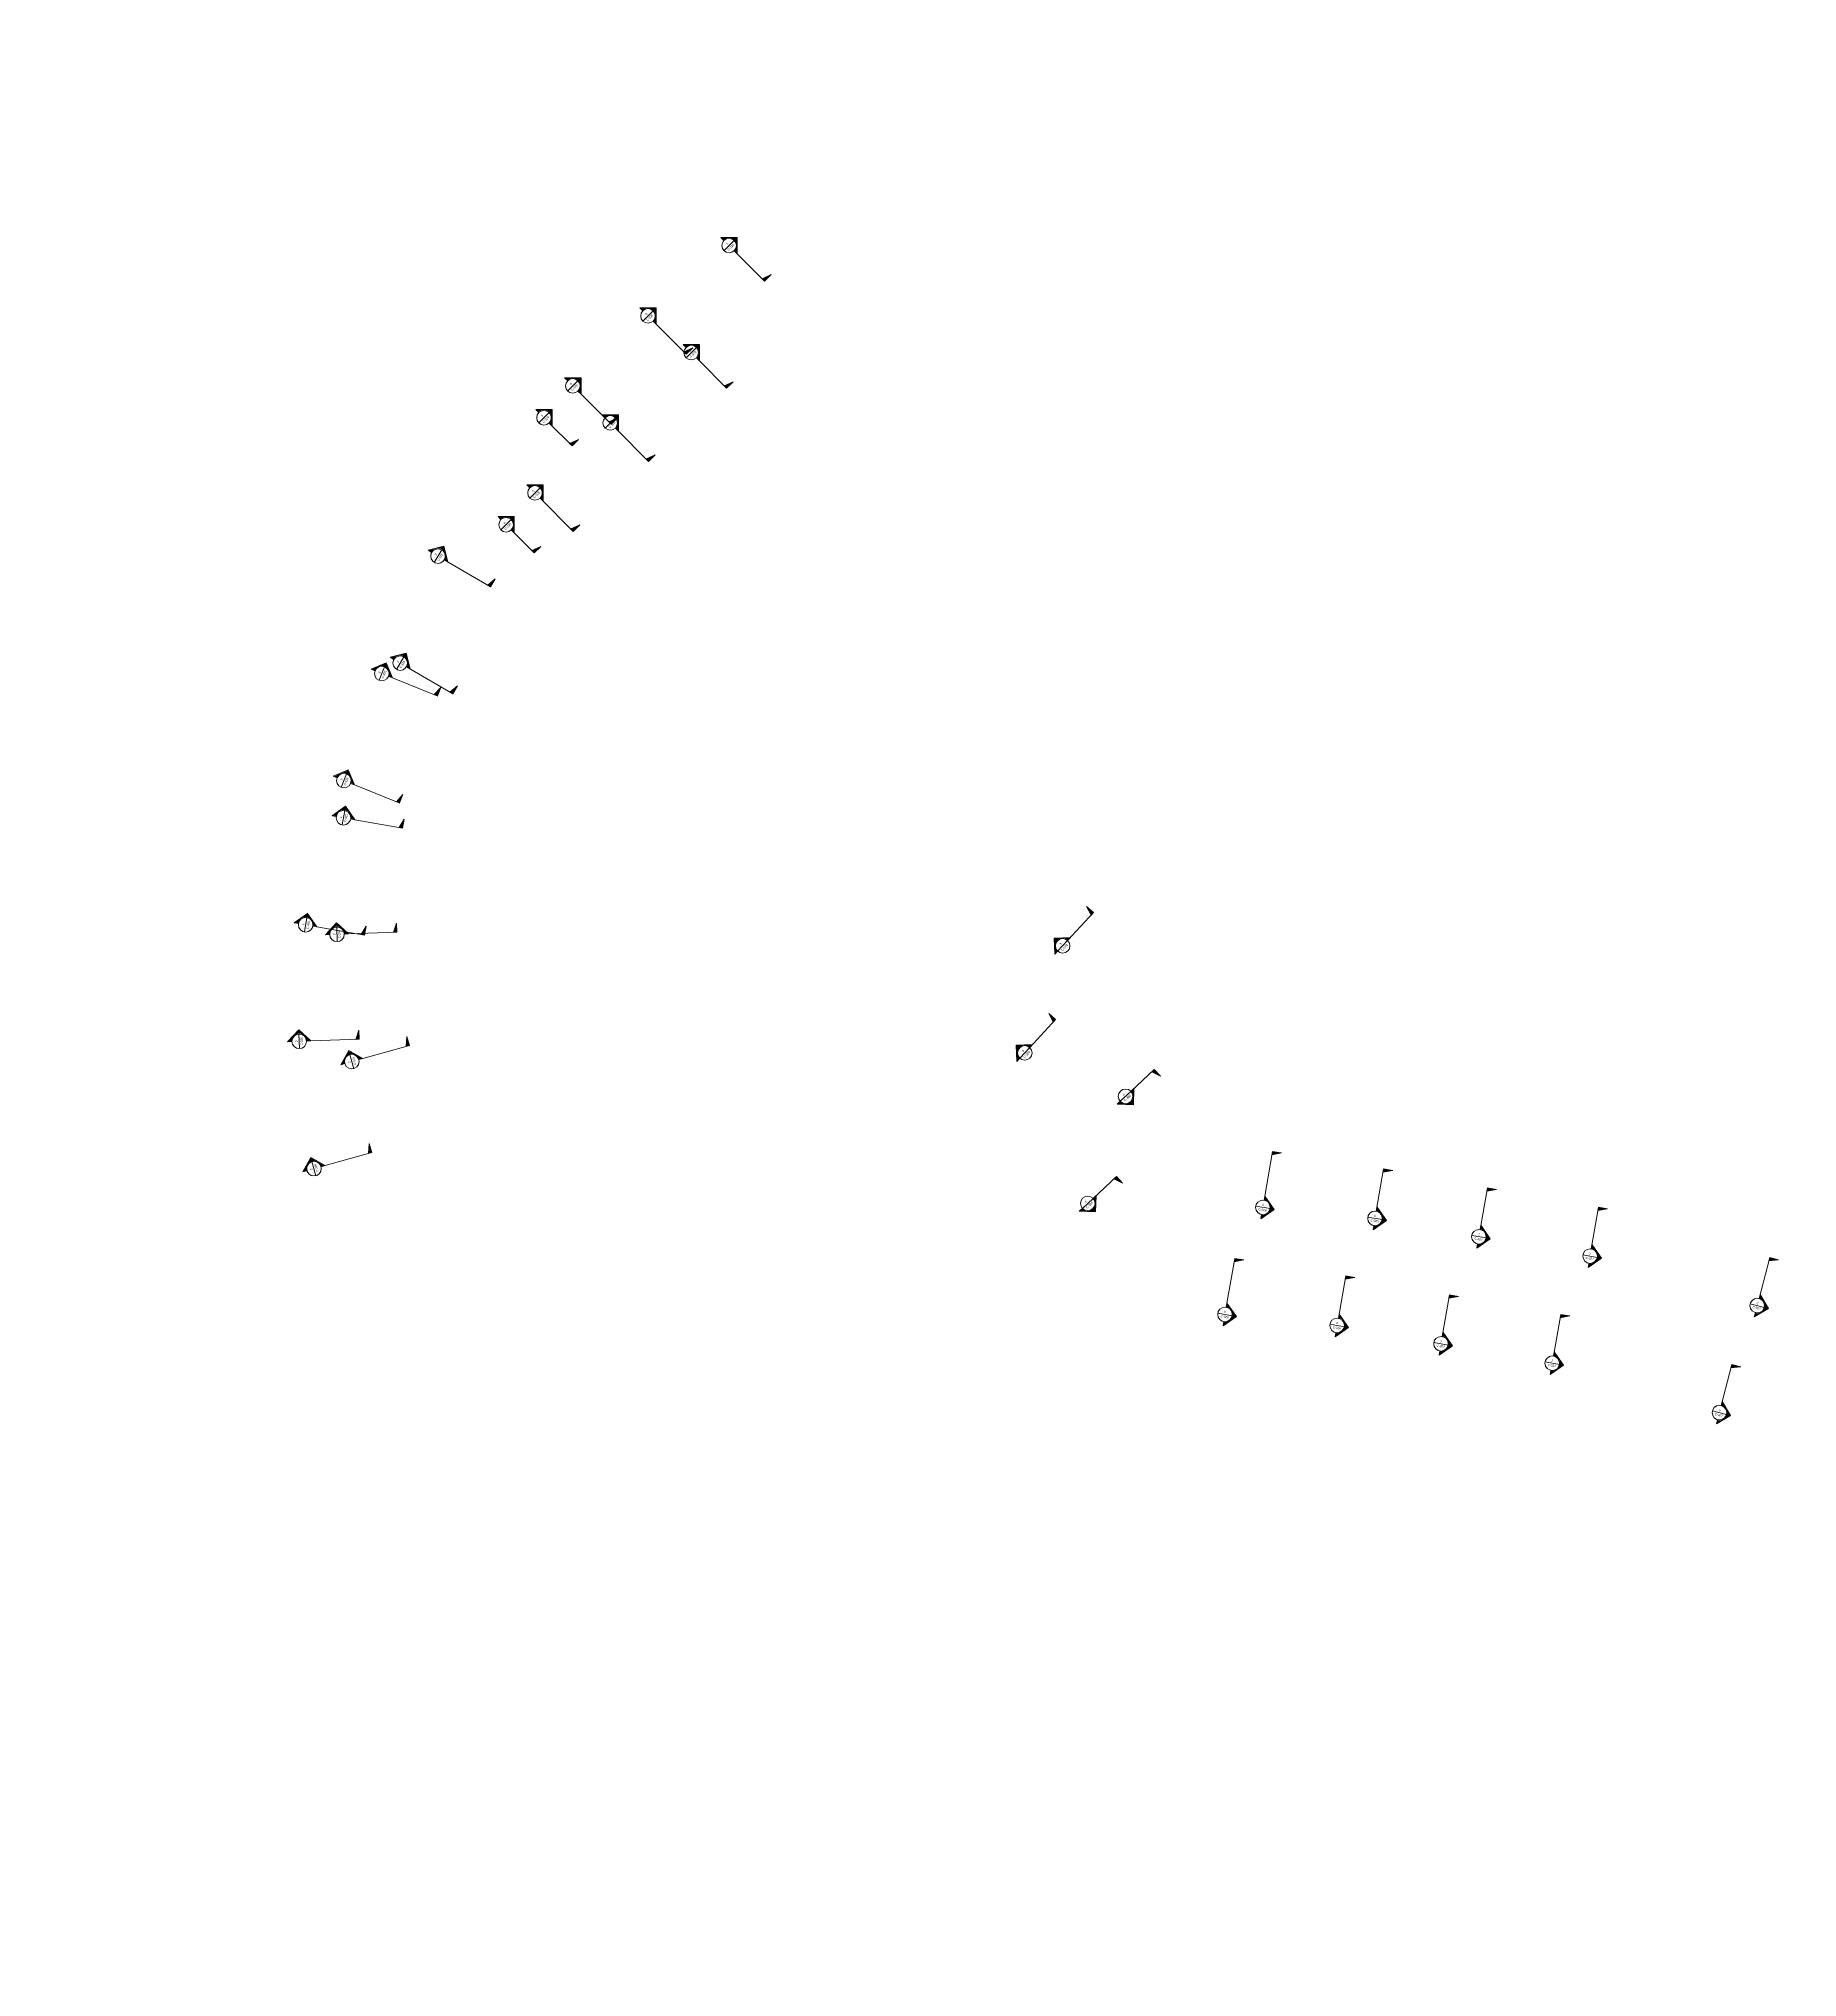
# Model space of a CAD drawing. Header units: metres. Extents: x -703672 to 3951284, y -4124475 to 4104628.
# Drawn here: x 3945539 to 3951284, y -3302024 to -3295689 of the extents above.
import ezdxf
from ezdxf.enums import TextEntityAlignment as Align

# ---------------------------------------------------------------- set-up
doc = ezdxf.new("R2010")
doc.units = ezdxf.units.M
doc.header["$MEASUREMENT"] = 0
doc.linetypes.add('DGN Style 2', pattern=[1.328383, 0.79703, -0.531353])
doc.layers.add('0_가배수로', color=6, linetype='DGN Style 2', lineweight=40)
doc.layers.add('C-ANNO-Section', color=7, linetype='Continuous', lineweight=0)
doc.styles.add('Style-ENGINEERING', font='ENGINEERING.shx')

# ---------------------------------------------------------------- blocks, each defined once
blk = doc.blocks.new('1')
at = {"layer": 'C-ANNO-Section'}
for points in [[(-1783.7, 1188), (-1796.4, 1166.7), (-1797.6, 1171.6), (-1797.6, 1171.6, 0.956069), (-1803.8, 1195.8), (-1803.8, 1195.8), (-1805, 1200.7)], [(-1956.2, 1156.3), (-1968.8, 1135), (-1970.1, 1139.9), (-1970.1, 1139.9, 0.956069), (-1976.2, 1164.1), (-1976.2, 1164.1), (-1977.5, 1169)], [(-2187.2, 1099.4), (-2199.8, 1078.1), (-2201.1, 1083), (-2201.1, 1083, 0.956069), (-2207.2, 1107.2), (-2207.2, 1107.1), (-2208.5, 1112)], [(-2120.1, 1120.3), (-2132.7, 1099), (-2134, 1103.9), (-2134, 1103.9, 0.956069), (-2140.1, 1128), (-2140.1, 1128), (-2141.4, 1132.9)], [(-2452.8, 997), (-2459.6, 973.2), (-2462, 977.6), (-2462, 977.6, 0.956069), (-2474.1, 999.4), (-2474.1, 999.4), (-2476.6, 1003.8)], [(-2631, 880.5), (-2634.2, 856), (-2637.3, 860), (-2637.3, 860, 0.956069), (-2652.5, 879.7), (-2652.5, 879.7), (-2655.6, 883.7)], [(-2807.2, 712.2), (-2805.2, 687.5), (-2809.1, 690.8), (-2809.1, 690.8, 0.956069), (-2828, 707), (-2828, 707), (-2831.8, 710.2)], [(-2916.2, 555.6), (-2909.2, 531.8), (-2913.6, 534.3), (-2913.6, 534.3, 0.956069), (-2935.5, 546.2), (-2935.5, 546.2), (-2939.9, 548.6)], [(-3005.1, 365.7), (-2992.7, 344.3), (-2997.6, 345.6), (-2997.6, 345.6, 0.956069), (-3021.6, 352), (-3021.6, 352), (-3026.5, 353.3)], [(-1918.8, -61.6), (-1897, -73.3), (-1901.9, -74.8), (-1901.9, -74.8, 0.956069), (-1925.7, -81.9), (-1925.7, -81.9), (-1930.6, -83.4)], [(-1946.2, -360.6), (-1932.9, -339.7), (-1937.8, -340.8), (-1937.8, -340.8, -0.956069), (-1962.1, -346.2), (-1962.1, -346.2), (-1967.1, -347.3)], [(-1835.4, -624.9), (-1837.4, -600.2), (-1840.7, -604.1), (-1840.7, -604.1, -0.956069), (-1856.8, -623), (-1856.8, -623), (-1860.1, -626.9)], [(-1686.8, -733.5), (-1688.8, -708.8), (-1692.1, -712.6), (-1692.1, -712.6, -0.956069), (-1708.2, -731.6), (-1708.2, -731.6), (-1711.5, -735.4)], [(-1555.9, -845.5), (-1557.9, -820.8), (-1561.2, -824.6), (-1561.2, -824.6, -0.956069), (-1577.3, -843.6), (-1577.3, -843.6), (-1580.6, -847.4)], [(-1415.7, -965.1), (-1417.7, -940.4), (-1420.9, -944.3), (-1420.9, -944.3, -0.956069), (-1437.1, -963.2), (-1437.1, -963.2), (-1440.4, -967.1)], [(-1222.6, -1174.6), (-1222.5, -1149.8), (-1226.1, -1153.4), (-1226.1, -1153.4, -0.956069), (-1243.8, -1171), (-1243.8, -1171), (-1247.3, -1174.5)]]:
    blk.add_hatch(color=256, dxfattribs=at).paths.add_polyline_path(points)
at = {"layer": 'C-ANNO-Section', "extrusion": (0, 0, -1)}
for p, q in [((-1812.8, 1180.6), (-1789.7, 1186.5)), ((-1805.9, 1201.8), (-1783, 1188.2)), ((-1804.2, 1195.1), (-1805.9, 1201.8)), ((-1783, 1188.2), (-1796.6, 1165.3)), ((-1985.2, 1148.9), (-1962.2, 1154.8)), ((-1978.3, 1170.1), (-1955.4, 1156.5)), ((-1976.6, 1163.4), (-1978.3, 1170.1)), ((-1955.4, 1156.5), (-1969, 1133.6)), ((-1796.6, 1165.3), (-1798.3, 1172)), ((-2209.3, 1113.2), (-2186.4, 1099.6)), ((-2207.6, 1106.5), (-2209.3, 1113.2)), ((-2149.1, 1112.9), (-2126.1, 1118.7)), ((-2142.3, 1134.1), (-2119.3, 1120.5)), ((-2140.5, 1127.3), (-2142.3, 1134.1)), ((-2119.3, 1120.5), (-2132.9, 1097.5)), ((-1969, 1133.6), (-1970.7, 1140.3)), ((-2216.2, 1092), (-2193.1, 1097.9)), ((-2200, 1076.7), (-2201.7, 1083.4)), ((-2186.4, 1099.6), (-2200, 1076.7)), ((-2132.9, 1097.5), (-2134.7, 1104.3)), ((-2479, 982.4), (-2458.2, 994)), ((-2477.7, 1004.7), (-2452.1, 997.4)), ((-2474.4, 998.6), (-2477.7, 1004.7)), ((-2452.1, 997.4), (-2459.4, 971.8)), ((-2459.4, 971.8), (-2462.8, 977.8)), ((-2656.8, 884.5), (-2630.4, 881)), ((-2652.6, 879), (-2656.8, 884.5)), ((-2654.8, 862.3), (-2635.9, 876.8)), ((-2633.9, 854.6), (-2638.1, 860.1)), ((-2630.4, 881), (-2633.9, 854.6)), ((-2833.2, 710.7), (-2806.6, 712.8)), ((-2828, 706.2), (-2833.2, 710.7)), ((-2826.7, 689.4), (-2811.2, 707.5)), ((-2806.6, 712.8), (-2804.6, 686.2)), ((-2804.6, 686.2), (-2809.9, 690.7)), ((-2941.4, 548.7), (-2915.8, 556.3)), ((-2935.3, 545.4), (-2941.4, 548.7)), ((-2930.5, 529.3), (-2919.1, 550.2)), ((-2915.8, 556.3), (-2908.2, 530.7)), ((-2908.2, 530.7), (-2914.3, 534)), ((-3028, 353.1), (-3004.9, 366.5)), ((-3021.3, 351.3), (-3028, 353.1)), ((-3012.8, 336.7), (-3006.7, 359.8)), ((-3004.9, 366.5), (-2991.5, 343.4)), ((-2991.5, 343.4), (-2998.2, 345.2))]:
    blk.add_line(p, q, dxfattribs=at)
at = {"layer": 'C-ANNO-Section'}
for p, q in [((-1796.6, 1165.3), (-1781, 1104.1)), ((-1970.5, 1139.3), (-1951.8, 1066)), ((-2201.5, 1082.4), (-2188.6, 1032)), ((-2134.4, 1103.3), (-2115.7, 1029.9)), ((-2462.8, 977.8), (-2420.1, 901.4)), ((-2633.8, 854.6), (-2585.3, 791.5)), ((-2804.6, 686.2), (-2744.6, 634.8)), ((-2908.2, 530.7), (-2838.8, 492.9)), ((-2991.5, 343.4), (-2915.1, 323.2)), ((-1931.7, -84.3), (-1919.1, -60.8)), ((-1919.1, -60.8), (-1895.6, -73.5)), ((-1902.3, -75.5), (-1842.8, -57.6)), ((-1925.1, -82.3), (-1931.7, -84.3)), ((-1925.1, -82.3), (-1902.2, -75.5)), ((-1895.6, -73.5), (-1902.2, -75.5)), ((-1961.7, -345.5), (-1968.5, -347.1)), ((-1968.5, -347.1), (-1946, -361.3)), ((-1961.7, -345.5), (-1938.5, -340.3)), ((-1946, -361.3), (-1931.7, -338.8)), ((-1938.5, -340.3), (-1887.6, -329)), ((-1931.7, -338.8), (-1938.5, -340.3)), ((-1938.5, -340.3), (-1938.5, -340.3)), ((-1837, -598.8), (-1788.9, -542.4)), ((-1837, -598.8), (-1841.5, -604.1)), ((-1834.8, -625.4), (-1837, -598.8)), ((-1856.9, -622.2), (-1861.4, -627.5)), ((-1861.4, -627.5), (-1834.8, -625.4)), ((-1858.3, -605.5), (-1840.1, -620.9)), ((-1841.5, -604.1), (-1841.5, -604.1)), ((-1692.8, -712.7), (-1647.3, -659.2)), ((-1709.6, -714), (-1691.5, -729.5)), ((-1688.3, -707.4), (-1692.8, -712.7)), ((-1692.8, -712.7), (-1692.8, -712.7)), ((-1686.2, -734), (-1688.3, -707.4)), ((-1708.3, -730.8), (-1712.8, -736.1)), ((-1712.8, -736.1), (-1686.2, -734)), ((-1561.9, -824.7), (-1517.1, -772.1)), ((-1557.4, -819.4), (-1561.9, -824.7)), ((-1555.3, -846), (-1557.4, -819.4)), ((-1577.4, -842.8), (-1581.9, -848.1)), ((-1581.9, -848.1), (-1555.3, -846)), ((-1578.7, -826), (-1560.6, -841.5)), ((-1561.9, -824.7), (-1561.9, -824.7)), ((-1421.7, -944.4), (-1376.9, -891.7)), ((-1438.5, -945.7), (-1420.4, -961.1)), ((-1417.2, -939.1), (-1421.7, -944.3)), ((-1421.7, -944.3), (-1421.7, -944.3)), ((-1415.1, -965.6), (-1417.2, -939.1)), ((-1437.2, -962.5), (-1441.7, -967.8)), ((-1441.7, -967.8), (-1415.1, -965.6)), ((-1226.9, -1153.4), (-1177.9, -1104.6)), ((-1243.8, -1170.2), (-1248.7, -1175.1)), ((-1243.7, -1153.4), (-1226.9, -1170.2)), ((-1222, -1148.5), (-1226.9, -1153.4)), ((-1222, -1175.1), (-1222, -1148.5)), ((-1248.7, -1175.1), (-1222, -1175.1))]:
    blk.add_line(p, q, dxfattribs=at)
at = {"layer": 'C-ANNO-Section', "flags": 128}
for points in [[(-1798.3, 1172), (-1798.3, 1172)], [(-1970.7, 1140.3), (-1970.7, 1140.3)], [(-2201.7, 1083.4), (-2201.7, 1083.4)], [(-2134.7, 1104.3), (-2134.7, 1104.3)], [(-2462.8, 977.8), (-2462.8, 977.8)], [(-2638.1, 860.1), (-2638.1, 860.1)], [(-2809.9, 690.7), (-2809.9, 690.7)], [(-2914.3, 534), (-2914.3, 534)], [(-2998.2, 345.2), (-2998.2, 345.2)], [(-1902.2, -75.5), (-1902.2, -75.5)]]:
    blk.add_lwpolyline(points, dxfattribs=at)
for points in [[(-1782.3, 1109.4), (-1766.4, 1107.8), (-1781, 1104.1), (-1782.3, 1109.4)], [(-1953.1, 1071.3), (-1937.2, 1069.7), (-1951.8, 1066), (-1953.1, 1071.3)], [(-2190, 1037.3), (-2174.1, 1035.7), (-2188.6, 1032), (-2190, 1037.3)], [(-2117, 1035.3), (-2101.1, 1033.6), (-2115.7, 1029.9), (-2117, 1035.3)], [(-2422.8, 906.2), (-2407, 908.7), (-2420.1, 901.4), (-2422.8, 906.2)], [(-2589, 796.3), (-2573.7, 801.1), (-2585.6, 791.9), (-2589, 796.3)], [(-2748.8, 638.4), (-2734.8, 646.2), (-2744.6, 634.8), (-2748.8, 638.4)], [(-2843.7, 495.6), (-2831.7, 506.1), (-2838.8, 492.9), (-2843.7, 495.6)], [(-2920.5, 324.6), (-2911.3, 337.7), (-2915.1, 323.2), (-2920.5, 324.6)], [(-1848.1, -59.2), (-1847.1, -43.3), (-1842.8, -57.6), (-1848.1, -59.2)]]:
    blk.add_lwpolyline(points, close=True, dxfattribs=at)
at = {"layer": 'C-ANNO-Section', "extrusion": (0, 0, -1), "flags": 128}
for points in [[(1893, -330.2), (1884.3, -343.6), (1887.6, -329), (1893, -330.2)], [(1792.5, -546.6), (1777.5, -552.1), (1788.9, -542.4), (1792.5, -546.6)], [(1650.9, -663.5), (1635.9, -669), (1647.3, -659.2), (1650.9, -663.5)], [(1520.7, -776.3), (1505.7, -781.8), (1517.1, -772.1), (1520.7, -776.3)], [(1380.5, -895.9), (1365.5, -901.5), (1376.9, -891.7), (1380.5, -895.9)], [(1181.9, -1108.5), (1167.4, -1115.2), (1177.9, -1104.6), (1181.9, -1108.5)]]:
    blk.add_lwpolyline(points, close=True, dxfattribs=at)
at = {"layer": 'C-ANNO-Section'}
for centre in [(-1801.2, 1183.6), (-1973.7, 1151.9), (-2137.6, 1115.8), (-2204.7, 1094.9), (-2468.6, 988.2), (-2645.3, 869.5), (-2818.9, 698.4), (-2924.8, 539.7), (-3009.7, 348.3), (-1913.6, -78.9), (-1950.1, -342.9), (-1849.2, -613.2), (-1700.6, -721.7), (-1569.7, -833.8), (-1429.4, -953.4), (-1235.3, -1161.8)]:
    blk.add_circle(centre, 11.9, dxfattribs=at)
for points in [[(-1766.4, 1107.8), (-1782.3, 1109.4), (-1781, 1104.1)], [(-1937.2, 1069.7), (-1953.1, 1071.3), (-1951.8, 1066)], [(-2174.1, 1035.7), (-2190, 1037.3), (-2188.6, 1032)], [(-2101.1, 1033.6), (-2117, 1035.3), (-2115.7, 1029.9)], [(-2407, 908.7), (-2422.8, 906.2), (-2420.1, 901.4)], [(-2573.7, 801.1), (-2589, 796.3), (-2585.6, 791.9)], [(-2734.8, 646.2), (-2748.8, 638.4), (-2744.6, 634.8)], [(-2831.7, 506.1), (-2843.7, 495.6), (-2838.8, 492.9)], [(-2911.3, 337.7), (-2920.5, 324.6), (-2915.1, 323.2)], [(-1847.1, -43.3), (-1848.1, -59.2), (-1842.8, -57.6)]]:
    blk.add_solid(points, dxfattribs=at)
at = {"layer": 'C-ANNO-Section', "extrusion": (0, 0, -1)}
for points in [[(1884.3, -343.6), (1893, -330.2), (1887.6, -329)], [(1777.5, -552.1), (1792.5, -546.6), (1788.9, -542.4)], [(1635.9, -669), (1650.9, -663.5), (1647.3, -659.2)], [(1505.7, -781.8), (1520.7, -776.3), (1517.1, -772.1)], [(1365.5, -901.5), (1380.5, -895.9), (1376.9, -891.7)], [(1167.4, -1115.2), (1181.9, -1108.5), (1177.9, -1104.6)]]:
    blk.add_solid(points, dxfattribs=at)
at = {"layer": 'C-ANNO-Section', "style": 'Style-ENGINEERING'}
for s, rotation, p in [('C-326', 14.3087, (-1800.2, 1179.7)), ('1', 14.3087, (-1802.1, 1187.7)), ('C-325', 14.3087, (-1972.6, 1148)), ('6', 14.3087, (-1974.5, 1156)), ('C-325', 14.3087, (-2136.5, 1112)), ('5', 14.3087, (-2138.4, 1120)), ('C-325', 14.3087, (-2203.6, 1091.1)), ('4', 14.3087, (-2205.5, 1099.1)), ('C-325', 29.1523, (-2466.6, 984.8)), ('3', 29.1523, (-2470.4, 992.1)), ('2', 37.5828, (-2647.7, 873.1)), ('C-325', 37.5828, (-2642.9, 866.4)), ('1', 49.4328, (-2822, 701.4)), ('C-325', 49.4328, (-2815.8, 695.9)), ('2', 61.4409, (-2928.4, 542)), ('C-326', 61.4409, (-2921.3, 537.9)), ('2', 75.1592, (-3013.8, 349.6)), ('C-326', 75.1592, (-3005.9, 347.3)), ('C-326', 16.6992, (-1912.4, -82.7)), ('3', 16.6992, (-1914.6, -74.7)), ('C-326', 12.6207, (-1949.1, -346.7)), ('4', 12.6207, (-1951.4, -339.1)), ('C-326', 319.5835, (-1851.6, -616.2)), ('5', 319.5835, (-1846.9, -609.8)), ('C-326', 319.5835, (-1703, -724.8)), ('6', 319.5835, (-1698.3, -718.4)), ('C-327', 319.5835, (-1572.1, -836.8)), ('1', 319.5835, (-1567.4, -830.4)), ('2', 319.5835, (-1427.2, -950)), ('C-327', 319.5835, (-1431.8, -956.4)), ('C-327', 314.8997, (-1238, -1164.6)), ('3', 314.8997, (-1232.8, -1158.6))]:
    blk.add_text(s, height=3.57, rotation=rotation, dxfattribs=at).set_placement(p, align=Align.MIDDLE_CENTER)

msp = doc.modelspace()

# ---------------------------------------------------------------- block references
at = {"layer": '0_가배수로', "xscale": 2, "yscale": 2, "zscale": 2, "rotation": 30.54565282151239}
for p in [(3952100.00295, -3296572.49367, -65.1), (3951976.413, -3296922.35962, -65.1)]:
    msp.add_blockref('1', p, dxfattribs=at)

doc.saveas('drawing.dxf')
